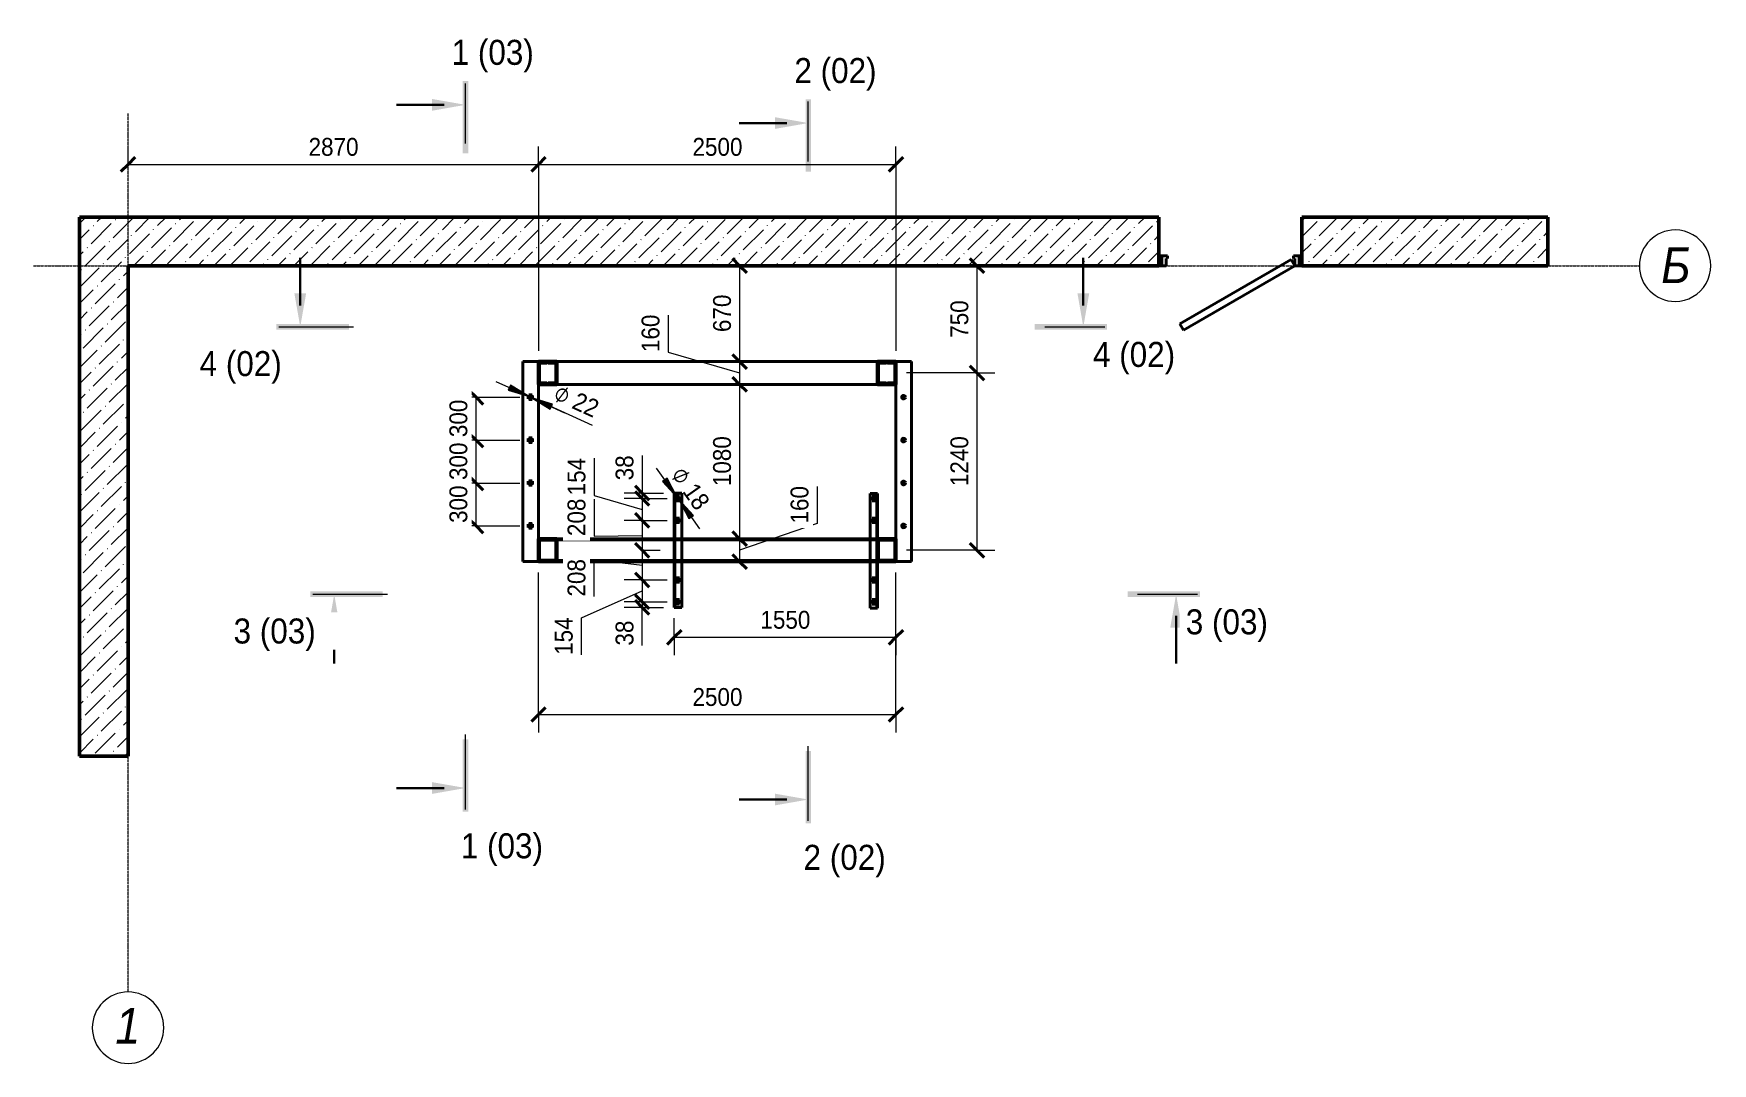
# Model space of a CAD drawing. Header units: millimetres. Extents: x 2670 to 14412, y -13325 to -6121.
import ezdxf

# ---------------------------------------------------------------- set-up
doc = ezdxf.new("R2010")
doc.units = ezdxf.units.MM
doc.linetypes.add('ADSK_Линия сетки', pattern=[25, 20, -2.5, 0, -2.5])
for name, color, linetype, lineweight in [('A-ANNO-DIMS', 7, 'Continuous', 9), ('A-ANNO-DIMS-50', 7, 'Continuous', 9), ('A-DOOR', 7, 'Continuous', 18), ('A-DOOR-FRAM', 7, 'Continuous', 40), ('A-WALL', 7, 'Continuous', 18), ('A-WALL-PATT', 7, 'Continuous', 50), ('G-ANNO-SYMB', 7, 'Continuous', 9), ('S-BEAM', 7, 'Continuous', 40), ('S-COLS', 7, 'Continuous', 18), ('S-GRID', 7, 'Continuous', 9), ('S-GRID-IDEN', 7, 'Continuous', 20)]:
    doc.layers.add(name, color=color, linetype=linetype, lineweight=lineweight)
doc.layers.add('A-DETL', color=7, linetype='Continuous', lineweight=5, true_color=0x00a600)
doc.styles.add('Arial_I', font='arial.ttf', dxfattribs={"width": 0.9, "height": 250})
doc.styles.add('Arial_I_1', font='arial.ttf', dxfattribs={"width": 0.9, "height": 175})
doc.styles.add('Arial_I_2', font='arial.ttf', dxfattribs={"width": 0.9, "height": 125})
doc.styles.add('Arial_I_3', font='arial.ttf', dxfattribs={"width": 0.9, "height": 125})
doc.dimstyles.new('2_5mm_GOST_Type_AU_BF0_9_K_ADSK_Диагональ_2_мм_1', dxfattribs={"dimscale": 304.8, "dimtxt": 127.532425, "dimasz": 0.328084, "dimexe": 0.410105, "dimexo": 0.246063, "dimgap": 0.082021, "dimtad": 1, "dimdec": 0, "dimzin": 0, "dimdsep": 46, "dimtxsty": 'Arial_I_2', "dimblk1": 'OBLIQUE', "dimblk2": 'OBLIQUE', "dimsah": 1, "dimcen": 0.09, "dimazin": 2, "dimtfac": 1, "dimtdec": 4, "dimtix": 1, "dimtmove": 0, "dimatfit": 3, "dimfxl": 1, "dimtvp": 1, "dimtfill": 1, "dimtolj": 1, "dimtzin": 0, "dimlwd": 20, "dimlwe": 20, "dimarcsym": 2})
doc.dimstyles.new('2_5mm_GOST_Type_AU_BF0_9_K_ADSK_Диагональ_2_мм_1_1', dxfattribs={"dimscale": 304.8, "dimtxt": 127.532425, "dimasz": 0.328084, "dimexe": 0.410105, "dimexo": 0.246063, "dimgap": 0.082021, "dimtad": 1, "dimdec": 0, "dimzin": 0, "dimdsep": 46, "dimtxsty": 'Arial_I_2', "dimblk1": 'OBLIQUE', "dimblk2": 'OBLIQUE', "dimsah": 1, "dimcen": 0.09, "dimazin": 2, "dimtfac": 1, "dimtdec": 4, "dimtix": 1, "dimtmove": 1, "dimatfit": 3, "dimfxl": 1, "dimtvp": 1, "dimtfill": 1, "dimtolj": 1, "dimtzin": 0, "dimlwd": 20, "dimlwe": 20, "dimarcsym": 2})
doc.dimstyles.new('UnknownDimStyleName', dxfattribs={"dimscale": 304.8, "dimtxt": 127.532425, "dimasz": 0.492126, "dimexe": 0.393701, "dimexo": 0, "dimgap": 0.049213, "dimtad": 1, "dimjust": 3, "dimdec": 0, "dimzin": 0, "dimdsep": 46, "dimtxsty": 'Arial_I_3', "dimsah": 1, "dimcen": 0.09, "dimazin": 2, "dimtfac": 1, "dimtdec": 4, "dimtix": 1, "dimtmove": 0, "dimatfit": 2, "dimfxl": 1, "dimtvp": 1, "dimtolj": 1, "dimtzin": 0, "dimlwd": 20, "dimlwe": 20, "dimarcsym": 2})
doc.dimstyles.new('UnknownDimStyleName_1', dxfattribs={"dimscale": 304.8, "dimtxt": 127.532425, "dimasz": 0.492126, "dimexe": 0.393701, "dimexo": 0, "dimgap": 0.049213, "dimtad": 1, "dimjust": 3, "dimdec": 0, "dimzin": 0, "dimdsep": 46, "dimtxsty": 'Arial_I_3', "dimsah": 1, "dimcen": 0.09, "dimazin": 2, "dimtfac": 1, "dimtdec": 4, "dimtix": 1, "dimtmove": 0, "dimatfit": 2, "dimfxl": 1, "dimtvp": 1, "dimtolj": 1, "dimtzin": 0, "dimlwd": 20, "dimlwe": 20, "dimarcsym": 2})
pattern_1 = [(45, (0, 0), (42.09477, 154.34798), [198.437, -39.687, 1.676, -38.011])]

msp = doc.modelspace()

# ---------------------------------------------------------------- texts
at = {"layer": 'G-ANNO-SYMB', "char_height": 175, "width": 710.696, "attachment_point": 1, "style": 'Arial_I_1', "bg_fill": 3, "box_fill_scale": 1.25, "bg_fill_color": 256, "bg_fill_true_color": 13158600, "bg_fill_transparency": 0}
for s, insert in [('1 (03)', (5593.5, -6164.9)), ('2 (02)', (7990.8, -6292.3)), ('4 (02)', (3830.7, -8342.1)), ('1 (03)', (5657.8, -11714.9)), ('2 (02)', (8055, -11795.5))]:
    msp.add_mtext(s, dxfattribs=dict(at, insert=insert))
at = {"layer": 'S-GRID-IDEN', "lineweight": 9, "char_height": 250, "attachment_point": 1, "style": 'Arial_I'}
for s, insert, width in [('\\fArial|b0|i1|c204|p34|;\\W.9;Б', (14053.4, -7616.7), 252.532), ('\\fArial|b0|i1|c204|p34|;\\W.9;1', (3240.8, -12936.5), 216.456)]:
    msp.add_mtext(s, dxfattribs=dict(at, insert=insert, width=width))

# ---------------------------------------------------------------- blocks, each defined once
blk = doc.blocks.new('ADSK_КаркасНесущий_Уголок_ГОСТ 8509-93 - L 110x8-20697627-Конструкции металлические _ План')
at = {"layer": 'S-BEAM'}
for p, q in [((-700, 30), (-700, -80)), ((-700, 26), (-700, 30)), ((700, 30), (-700, 30)), ((-700, 30), (700, 30)), ((-700, 26), (-700, 22)), ((-700, 10), (-700, 22)), ((-700, -76), (-700, 10)), ((700, 30), (700, 26)), ((700, -80), (700, 30)), ((700, 22), (700, 26)), ((700, 22), (700, 10)), ((700, 10), (700, -76)), ((-700, -76), (-700, -80)), ((-700, -80), (700, -80)), ((700, -80), (700, -76))]:
    blk.add_line(p, q, dxfattribs=at)
blk = doc.blocks.new('ADSK_КаркасНесущий_Швеллер_ПолкаПараллельная_ГОСТ 8240-97 - 16П-20700698-Конструкции металлические _ План')
at = {"layer": 'S-BEAM'}
for p, q in [((6329, -8575), (6329, -8415)), ((6329, -8415), (6329, -8418)), ((6329, -8415), (8573, -8415)), ((6329, -8415), (8573, -8415)), ((6329, -8418), (6329, -8423)), ((6329, -8432), (6329, -8423)), ((6329, -8432), (6329, -8558)), ((8573, -8418), (8573, -8415)), ((8573, -8415), (8573, -8575)), ((8573, -8423), (8573, -8418)), ((8573, -8423), (8573, -8432)), ((8573, -8558), (8573, -8432)), ((6329, -8566), (6329, -8558)), ((6329, -8566), (6329, -8571)), ((6329, -8571), (6329, -8575)), ((8573, -8558), (8573, -8566)), ((8573, -8571), (8573, -8566)), ((8573, -8575), (8573, -8571)), ((8573, -8575), (6329, -8575)), ((6329, -8575), (8573, -8575))]:
    blk.add_line(p, q, dxfattribs=at)
blk = doc.blocks.new('ADSK_КолоннаНесущая_Швеллер_ПолкаПараллельная_ГОСТ 8240-97 - 16П-20688123-Конструкции металлические _ План')
at = {"layer": 'S-COLS'}
for p, q in [((-19.7, -80), (-19.7, 80)), ((-19.7, 80), (44.3, 80)), ((-14.7, 63.1), (-14.7, -63.1)), ((39.3, 71.6), (-6.2, 71.6)), ((44.3, 80), (44.3, 76.6)), ((44.3, -80), (-19.7, -80)), ((-6.2, -71.6), (39.3, -71.6)), ((44.3, -76.6), (44.3, -80))]:
    blk.add_line(p, q, dxfattribs=at)
at = {"layer": 'S-COLS', "lineweight": 50}
for p, q in [((44.3, 80), (-19.7, 80)), ((-19.7, 80), (-19.7, -80)), ((-14.7, -63.1), (-14.7, 63.1)), ((-6.2, 71.6), (39.3, 71.6)), ((44.3, 76.6), (44.3, 80)), ((-19.7, -80), (44.3, -80)), ((39.3, -71.6), (-6.2, -71.6)), ((44.3, -80), (44.3, -76.6))]:
    blk.add_line(p, q, dxfattribs=at)
at = {"layer": 'S-COLS'}
for centre, radius, start, end in [((-6.2, 63.1), 8.5, 90, 180), ((39.3, 76.6), 5, 270, 360), ((-6.2, -63.1), 8.5, 180, 270), ((39.3, -76.6), 5, 0, 90)]:
    blk.add_arc(centre, radius, start, end, dxfattribs=at)
at = {"layer": 'S-COLS', "lineweight": 50}
for centre, radius, start, end in [((-6.2, 63.1), 8.5, 90, 180), ((39.3, 76.6), 5, 270, 360), ((-6.2, -63.1), 8.5, 180, 270), ((39.3, -76.6), 5, 360, 90)]:
    blk.add_arc(centre, radius, start, end, dxfattribs=at)
blk = doc.blocks.new('ADSK_КаркасНесущий_Уголок_ГОСТ 8509-93 - L 110x8-20697587-Конструкции металлические _ План')
at = {"layer": 'S-BEAM'}
for p, q in [((-700, 30), (-700, -80)), ((-700, 26), (-700, 30)), ((700, 30), (-700, 30)), ((-700, 30), (700, 30)), ((-700, 26), (-700, 22)), ((-700, 10), (-700, 22)), ((-700, -76), (-700, 10)), ((700, 30), (700, 26)), ((700, -80), (700, 30)), ((700, 22), (700, 26)), ((700, 22), (700, 10)), ((700, 10), (700, -76)), ((-700, -76), (-700, -80)), ((-700, -80), (700, -80)), ((700, -80), (700, -76))]:
    blk.add_line(p, q, dxfattribs=at)
blk = doc.blocks.new('ADSK_КаркасНесущий_Швеллер_ПолкаПараллельная_ГОСТ 8240-97 - 12П-20699504-Конструкции металлические _ План')
at = {"layer": 'S-BEAM'}
for p, q in [((-400, 16.6), (-400, -35.4)), ((-400, -35.4), (-400, 16.6)), ((400, 16.6), (-400, 16.6)), ((-400, 16.6), (400, 16.6)), ((-400, 11.8), (400, 11.8)), ((-400, 4.3), (-400, 11.8)), ((-400, 4.3), (-400, 11.8)), ((-400, -30.9), (-400, 4.3)), ((-400, 4.3), (-400, -30.9)), ((400, 16.6), (400, -35.4)), ((400, -35.4), (400, 16.6)), ((400, 11.8), (400, 4.3)), ((400, 11.8), (400, 4.3)), ((400, -30.9), (400, 4.3)), ((400, 4.3), (400, -30.9)), ((-400, -30.9), (-400, -35.4)), ((-400, -30.9), (-400, -35.4)), ((400, -35.4), (-400, -35.4)), ((-400, -35.4), (400, -35.4)), ((-400, -35.4), (400, -35.4)), ((400, -35.4), (400, -30.9)), ((400, -35.4), (400, -30.9))]:
    blk.add_line(p, q, dxfattribs=at)
blk = doc.blocks.new('ADSK_КаркасНесущий_Швеллер_ПолкаПараллельная_ГОСТ 8240-97 - 12П-20700868-Конструкции металлические _ План')
at = {"layer": 'S-BEAM'}
for p, q in [((-538, 17), (-538, -35)), ((-538, -35), (-538, 17)), ((-54, 17), (-538, 17)), ((-538, 17), (-54, 17)), ((-538, 12), (-54, 12)), ((-538, 4), (-538, 12)), ((-538, 4), (-538, 12)), ((-538, -31), (-538, 4)), ((-538, 4), (-538, -31)), ((-54, 17), (-54, -35)), ((-54, -35), (-54, 17)), ((-54, 12), (-54, 4)), ((-54, 12), (-54, 4)), ((-54, -31), (-54, 4)), ((-54, 4), (-54, -31)), ((-538, -31), (-538, -35)), ((-538, -31), (-538, -35)), ((-54, -35), (-538, -35)), ((-538, -35), (-54, -35)), ((-538, -35), (-54, -35)), ((-54, -35), (-54, -31)), ((-54, -35), (-54, -31))]:
    blk.add_line(p, q, dxfattribs=at)
blk = doc.blocks.new('ADSK_КаркасНесущий_Швеллер_ПолкаПараллельная_ГОСТ 8240-97 - 16П-20700469-Конструкции металлические _ План')
at = {"layer": 'S-BEAM'}
for p, q in [((6329, -9655), (6329, -9658)), ((6329, -9815), (6329, -9655)), ((6329, -9655), (8573, -9655)), ((8573, -9655), (6329, -9655)), ((6329, -9658), (6329, -9663)), ((6329, -9672), (6329, -9663)), ((6329, -9672), (6329, -9798)), ((8573, -9655), (8573, -9815)), ((8573, -9658), (8573, -9655)), ((8573, -9663), (8573, -9658)), ((8573, -9663), (8573, -9672)), ((8573, -9798), (8573, -9672)), ((6329, -9806), (6329, -9798)), ((6329, -9806), (6329, -9811)), ((6329, -9811), (6329, -9815)), ((8573, -9815), (6329, -9815)), ((8573, -9815), (6329, -9815)), ((8573, -9798), (8573, -9806)), ((8573, -9811), (8573, -9806)), ((8573, -9815), (8573, -9811))]:
    blk.add_line(p, q, dxfattribs=at)
blk = doc.blocks.new('ADSK_КаркасНесущий_Швеллер_ПолкаПараллельная_ГОСТ 8240-97 - 12П-V1-Конструкции металлические _ План')
at = {"layer": 'S-BEAM'}
for p, q in [((-400, 16.6), (-400, -35.4)), ((-400, -35.4), (-400, 16.6)), ((400, 16.6), (-400, 16.6)), ((-400, 16.6), (400, 16.6)), ((400, 11.8), (-400, 11.8)), ((-400, 4.3), (-400, 11.8)), ((-400, 4.3), (-400, 11.8)), ((-400, -30.9), (-400, 4.3)), ((-400, 4.3), (-400, -30.9)), ((400, 16.6), (400, -35.4)), ((400, -35.4), (400, 16.6)), ((400, 11.8), (400, 4.3)), ((400, 11.8), (400, 4.3)), ((400, -30.9), (400, 4.3)), ((400, 4.3), (400, -30.9)), ((-400, -30.9), (-400, -35.4)), ((-400, -30.9), (-400, -35.4)), ((-400, -35.4), (400, -35.4)), ((-400, -35.4), (400, -35.4)), ((-400, -35.4), (400, -35.4)), ((400, -35.4), (400, -30.9)), ((400, -35.4), (400, -30.9))]:
    blk.add_line(p, q, dxfattribs=at)
blk = doc.blocks.new('AC_Дверь_Однопольная_Алюминиевая - AC_Дверь_Однопольная_Алюминиевая-20696206-Конструкции металлические _ План')
at = {"layer": 'A-DOOR', "lineweight": 40}
for p, q in [((-450, 170), (329, 620)), ((329, 620), (354, 577)), ((354, 577), (-425, 127)), ((-500, 170), (-480, 170)), ((-500, 100), (-500, 170)), ((-480, 170), (-480, 100)), ((-425, 127), (-450, 170)), ((480, 170), (500, 170)), ((480, 100), (480, 170)), ((500, 170), (500, 100)), ((-480, 100), (-500, 100)), ((500, 100), (480, 100))]:
    blk.add_line(p, q, dxfattribs=at)
at = {"layer": 'A-DOOR-FRAM'}
for p, q in [((-480, 170), (-450, 170)), ((-480, 100), (-480, 170)), ((-450, 170), (-450, 120)), ((-450, 120), (-440, 120)), ((-440, 120), (-440, 100)), ((440, 120), (450, 120)), ((440, 100), (440, 120)), ((450, 170), (480, 170)), ((450, 120), (450, 170)), ((480, 170), (480, 100)), ((-440, 100), (-480, 100)), ((480, 100), (440, 100))]:
    blk.add_line(p, q, dxfattribs=at)
blk = doc.blocks.new('ADSK_КаркасНесущий_Швеллер_ПолкаПараллельная_ГОСТ 8240-97 - 16П-V2-Конструкции металлические _ План')
at = {"layer": 'S-BEAM'}
for p, q in [((6329, -9658), (6329, -9655)), ((6329, -9655), (6329, -9815)), ((8573, -9655), (6329, -9655)), ((8573, -9655), (6329, -9655)), ((6329, -9658), (6329, -9663)), ((8573, -9663), (6329, -9663)), ((6329, -9663), (8573, -9663)), ((6329, -9672), (6329, -9663)), ((6329, -9798), (6329, -9672)), ((8573, -9815), (8573, -9655)), ((8573, -9655), (8573, -9658)), ((8573, -9663), (8573, -9658)), ((8573, -9663), (8573, -9672)), ((8573, -9672), (8573, -9798)), ((6329, -9806), (6329, -9798)), ((8573, -9806), (6329, -9806)), ((6329, -9806), (8573, -9806)), ((6329, -9806), (6329, -9811)), ((6329, -9815), (6329, -9811)), ((6329, -9815), (8573, -9815)), ((8573, -9815), (6329, -9815)), ((8573, -9798), (8573, -9806)), ((8573, -9811), (8573, -9806)), ((8573, -9811), (8573, -9815))]:
    blk.add_line(p, q, dxfattribs=at)
blk = doc.blocks.new('Ось сетки - Круг_Ø10 мм-950898-Конструкции металлические _ План')
at = {"layer": 'S-GRID-IDEN'}
for start, end in [(360, 180), (180, 360)]:
    blk.add_arc((0, 0), 5, start, end, dxfattribs=at)
blk = doc.blocks.new('Разрез - Номер вида и Номер листа сзади_3_5 мм-14069-Конструкции металлические _ План')
at = {"layer": 'G-ANNO-SYMB'}
for points in [[(9.8, 0.4), (9.8, -0.39), (-0.33, -0.39), (-0.33, 0.4)], [(2.18, -4.67), (3, 0), (3.82, -4.67)]]:
    blk.add_hatch(color=256, dxfattribs=at).paths.add_polyline_path(points)
at = {"layer": 'G-ANNO-SYMB', "lineweight": 30}
blk.add_line((3, -3), (3, -9.66), dxfattribs=at)
blk = doc.blocks.new('Разрез - Номер вида и Номер листа спереди_3_5 мм-14071-Конструкции металлические _ План')
at = {"layer": 'G-ANNO-SYMB'}
for points in [[(9.8, 0.4), (9.8, -0.39), (-0.33, -0.39), (-0.33, 0.4)], [(2.18, -4.67), (3, 0), (3.82, -4.67)]]:
    blk.add_hatch(color=256, dxfattribs=at).paths.add_polyline_path(points)
at = {"layer": 'G-ANNO-SYMB', "lineweight": 30}
blk.add_line((3, -3), (3, -9.66), dxfattribs=at)
blk = doc.blocks.new('DIMBLOCK1-Конструкции металлические _ План')
at = {"layer": 'A-ANNO-DIMS-50', "color": 150, "lineweight": 20, "true_color": 0x0080ff}
for p, q in [((3331, -7036), (3331, -6911)), ((6201, -7036), (6201, -6911)), ((3331, -7036), (6201, -7036)), ((3331, -7036), (3331, -7040)), ((6201, -7036), (6201, -8340))]:
    blk.add_line(p, q, dxfattribs=at)
at = {"layer": 'A-ANNO-DIMS-50', "color": 150, "lineweight": 40, "true_color": 0x0080ff}
for p, q in [((3331, -7036), (3281, -7086)), ((3331, -7036), (3381, -6986)), ((6201, -7036), (6151, -7086)), ((6201, -7036), (6251, -6986))]:
    blk.add_line(p, q, dxfattribs=at)
at = {"layer": 'A-ANNO-DIMS-50', "color": 0, "lineweight": 20, "insert": (4593, -6851), "char_height": 125, "width": 414.38, "attachment_point": 1, "line_spacing_factor": 0.941778, "style": 'Arial_I_2', "bg_fill": 3, "box_fill_scale": 1.25, "bg_fill_color": 256, "bg_fill_true_color": 13158600, "bg_fill_transparency": 0}
blk.add_mtext('2870', dxfattribs=at)
blk = doc.blocks.new('_Oblique')
at = {"color": 0, "linetype": 'ByBlock', "lineweight": -2}
blk.add_line((-0.5, -0.5), (0.5, 0.5), dxfattribs=at)
blk = doc.blocks.new('DIMBLOCK2-Конструкции металлические _ План')
at = {"layer": 'A-ANNO-DIMS-50', "color": 150, "lineweight": 20, "true_color": 0x0080ff}
for p, q in [((6201, -7036), (6201, -6911)), ((8701, -7036), (8701, -6911)), ((6201, -7036), (8701, -7036)), ((6201, -7036), (6201, -8340)), ((8701, -7036), (8701, -8340))]:
    blk.add_line(p, q, dxfattribs=at)
at = {"layer": 'A-ANNO-DIMS-50', "color": 150, "lineweight": 40, "true_color": 0x0080ff}
for p, q in [((6201, -7036), (6151, -7086)), ((6201, -7036), (6251, -6986)), ((8701, -7036), (8651, -7086)), ((8701, -7036), (8751, -6986))]:
    blk.add_line(p, q, dxfattribs=at)
at = {"layer": 'A-ANNO-DIMS-50', "color": 0, "lineweight": 20, "insert": (7278, -6851), "char_height": 125, "width": 414.38, "attachment_point": 1, "line_spacing_factor": 0.941778, "style": 'Arial_I_2', "bg_fill": 3, "box_fill_scale": 1.25, "bg_fill_color": 256, "bg_fill_true_color": 13158600, "bg_fill_transparency": 0}
blk.add_mtext('2500', dxfattribs=at)
blk = doc.blocks.new('DIMBLOCK3-Конструкции металлические _ План')
at = {"layer": 'A-ANNO-DIMS-50', "color": 150, "lineweight": 40, "true_color": 0x0080ff}
for p, q in [((7608, -7745), (7558, -7695)), ((7608, -7745), (7658, -7795)), ((7608, -8415), (7558, -8365)), ((7608, -8415), (7658, -8465))]:
    blk.add_line(p, q, dxfattribs=at)
at = {"layer": 'A-ANNO-DIMS-50', "color": 150, "lineweight": 20, "true_color": 0x0080ff}
for p, q in [((7608, -7745), (7603, -7745)), ((7608, -7745), (7608, -8415)), ((7608, -7745), (7733, -7745)), ((7608, -8415), (7603, -8415)), ((7608, -8415), (7733, -8415))]:
    blk.add_line(p, q, dxfattribs=at)
at = {"layer": 'A-ANNO-DIMS-50', "color": 0, "lineweight": 20, "insert": (7422, -8209), "char_height": 125, "width": 310.79, "attachment_point": 1, "rotation": 90, "line_spacing_factor": 0.941778, "style": 'Arial_I_2', "bg_fill": 3, "box_fill_scale": 1.25, "bg_fill_color": 256, "bg_fill_true_color": 13158600, "bg_fill_transparency": 0}
blk.add_mtext('670', dxfattribs=at)
blk = doc.blocks.new('DIMBLOCK4-Конструкции металлические _ План')
at = {"layer": 'A-ANNO-DIMS-50', "color": 150, "lineweight": 20, "true_color": 0x0080ff}
for p, q in [((7107, -8090), (7107, -8349)), ((7107, -8349), (7608, -8495)), ((7608, -8415), (7603, -8415)), ((7608, -8415), (7608, -8575)), ((7608, -8415), (7733, -8415)), ((7608, -8575), (7603, -8575)), ((7608, -8575), (7733, -8575))]:
    blk.add_line(p, q, dxfattribs=at)
at = {"layer": 'A-ANNO-DIMS-50', "color": 150, "lineweight": 40, "true_color": 0x0080ff}
for p, q in [((7608, -8415), (7558, -8365)), ((7608, -8415), (7658, -8465)), ((7608, -8575), (7558, -8525)), ((7608, -8575), (7658, -8625))]:
    blk.add_line(p, q, dxfattribs=at)
at = {"layer": 'A-ANNO-DIMS-50', "color": 0, "lineweight": 20, "insert": (6922, -8349), "char_height": 125, "width": 310.79, "attachment_point": 1, "rotation": 90, "line_spacing_factor": 0.941778, "style": 'Arial_I_2', "bg_fill": 3, "box_fill_scale": 1.25, "bg_fill_color": 256, "bg_fill_true_color": 13158600, "bg_fill_transparency": 0}
blk.add_mtext('160', dxfattribs=at)
blk = doc.blocks.new('DIMBLOCK5-Конструкции металлические _ План')
at = {"layer": 'A-ANNO-DIMS-50', "color": 150, "lineweight": 40, "true_color": 0x0080ff}
for p, q in [((7608, -8575), (7558, -8525)), ((7608, -8575), (7658, -8625)), ((7608, -9655), (7558, -9605)), ((7608, -9655), (7658, -9705))]:
    blk.add_line(p, q, dxfattribs=at)
at = {"layer": 'A-ANNO-DIMS-50', "color": 150, "lineweight": 20, "true_color": 0x0080ff}
for p, q in [((7608, -8575), (7603, -8575)), ((7608, -8575), (7608, -9655)), ((7608, -8575), (7733, -8575)), ((7608, -9655), (7603, -9655)), ((7608, -9655), (7733, -9655))]:
    blk.add_line(p, q, dxfattribs=at)
at = {"layer": 'A-ANNO-DIMS-50', "color": 0, "lineweight": 20, "insert": (7422, -9287), "char_height": 125, "width": 414.38, "attachment_point": 1, "rotation": 90, "line_spacing_factor": 0.941778, "style": 'Arial_I_2', "bg_fill": 3, "box_fill_scale": 1.25, "bg_fill_color": 256, "bg_fill_true_color": 13158600, "bg_fill_transparency": 0}
blk.add_mtext('1080', dxfattribs=at)
blk = doc.blocks.new('DIMBLOCK6-Конструкции металлические _ План')
at = {"layer": 'A-ANNO-DIMS-50', "color": 150, "lineweight": 20, "true_color": 0x0080ff}
for p, q in [((8149, -9289), (8149, -9548)), ((8149, -9548), (7608, -9735)), ((7608, -9655), (7603, -9655)), ((7608, -9655), (7608, -9815)), ((7608, -9655), (7733, -9655)), ((7608, -9815), (7603, -9815)), ((7608, -9815), (7733, -9815))]:
    blk.add_line(p, q, dxfattribs=at)
at = {"layer": 'A-ANNO-DIMS-50', "color": 150, "lineweight": 40, "true_color": 0x0080ff}
for p, q in [((7608, -9655), (7558, -9605)), ((7608, -9655), (7658, -9705)), ((7608, -9815), (7558, -9765)), ((7608, -9815), (7658, -9865))]:
    blk.add_line(p, q, dxfattribs=at)
at = {"layer": 'A-ANNO-DIMS-50', "color": 0, "lineweight": 20, "insert": (7964, -9548), "char_height": 125, "width": 310.79, "attachment_point": 1, "rotation": 90, "line_spacing_factor": 0.941778, "style": 'Arial_I_2', "bg_fill": 3, "box_fill_scale": 1.25, "bg_fill_color": 256, "bg_fill_true_color": 13158600, "bg_fill_transparency": 0}
blk.add_mtext('160', dxfattribs=at)
blk = doc.blocks.new('DIMBLOCK7-Конструкции металлические _ План')
at = {"layer": 'A-ANNO-DIMS-50', "color": 150, "lineweight": 40, "true_color": 0x0080ff}
for p, q in [((9267, -7745), (9217, -7695)), ((9267, -7745), (9317, -7795)), ((9267, -8495), (9217, -8445)), ((9267, -8495), (9317, -8545))]:
    blk.add_line(p, q, dxfattribs=at)
at = {"layer": 'A-ANNO-DIMS-50', "color": 150, "lineweight": 20, "true_color": 0x0080ff}
for p, q in [((9267, -7745), (9263, -7745)), ((9267, -7745), (9267, -8495)), ((9267, -7745), (9392, -7745)), ((9267, -8495), (8776, -8495)), ((9267, -8495), (9392, -8495))]:
    blk.add_line(p, q, dxfattribs=at)
at = {"layer": 'A-ANNO-DIMS-50', "color": 0, "lineweight": 20, "insert": (9082, -8249), "char_height": 125, "width": 310.79, "attachment_point": 1, "rotation": 90, "line_spacing_factor": 0.941778, "style": 'Arial_I_2', "bg_fill": 3, "box_fill_scale": 1.25, "bg_fill_color": 256, "bg_fill_true_color": 13158600, "bg_fill_transparency": 0}
blk.add_mtext('750', dxfattribs=at)
blk = doc.blocks.new('DIMBLOCK8-Конструкции металлические _ План')
at = {"layer": 'A-ANNO-DIMS-50', "color": 150, "lineweight": 40, "true_color": 0x0080ff}
for p, q in [((9267, -8495), (9217, -8445)), ((9267, -8495), (9317, -8545)), ((9267, -9735), (9217, -9685)), ((9267, -9735), (9317, -9785))]:
    blk.add_line(p, q, dxfattribs=at)
at = {"layer": 'A-ANNO-DIMS-50', "color": 150, "lineweight": 20, "true_color": 0x0080ff}
for p, q in [((9267, -8495), (8776, -8495)), ((9267, -8495), (9267, -9735)), ((9267, -8495), (9392, -8495)), ((9267, -9735), (8776, -9735)), ((9267, -9735), (9392, -9735))]:
    blk.add_line(p, q, dxfattribs=at)
at = {"layer": 'A-ANNO-DIMS-50', "color": 0, "lineweight": 20, "insert": (9082, -9287), "char_height": 125, "width": 414.38, "attachment_point": 1, "rotation": 90, "line_spacing_factor": 0.941778, "style": 'Arial_I_2', "bg_fill": 3, "box_fill_scale": 1.25, "bg_fill_color": 256, "bg_fill_true_color": 13158600, "bg_fill_transparency": 0}
blk.add_mtext('1240', dxfattribs=at)
blk = doc.blocks.new('DIMBLOCK9-Конструкции металлические _ План')
at = {"layer": 'A-ANNO-DIMS-50', "color": 150, "lineweight": 20, "true_color": 0x0080ff}
for p, q in [((6926, -9073), (6926, -9246)), ((6926, -9246), (6926, -9354)), ((6926, -9335), (6801, -9335)), ((6926, -9373), (6801, -9373)), ((6926, -9335), (6926, -9373)), ((6926, -9335), (7076, -9335)), ((6926, -9373), (7102, -9373))]:
    blk.add_line(p, q, dxfattribs=at)
at = {"layer": 'A-ANNO-DIMS-50', "color": 150, "lineweight": 40, "true_color": 0x0080ff}
for p, q in [((6926, -9335), (6876, -9285)), ((6926, -9373), (6876, -9323)), ((6926, -9335), (6976, -9385)), ((6926, -9373), (6976, -9423))]:
    blk.add_line(p, q, dxfattribs=at)
at = {"layer": 'A-ANNO-DIMS-50', "color": 0, "lineweight": 20, "insert": (6740, -9246), "char_height": 125, "width": 207.19, "attachment_point": 1, "rotation": 90, "line_spacing_factor": 0.941778, "style": 'Arial_I_2', "bg_fill": 3, "box_fill_scale": 1.25, "bg_fill_color": 256, "bg_fill_true_color": 13158600, "bg_fill_transparency": 0}
blk.add_mtext('38', dxfattribs=at)
blk = doc.blocks.new('DIMBLOCK10-Конструкции металлические _ План')
at = {"layer": 'A-ANNO-DIMS-50', "color": 150, "lineweight": 20, "true_color": 0x0080ff}
for p, q in [((6590, -9092), (6590, -9351)), ((6590, -9351), (6926, -9450)), ((6926, -9373), (6801, -9373)), ((6926, -9373), (6926, -9526)), ((6926, -9373), (7102, -9373)), ((6926, -9526), (6801, -9526)), ((6926, -9526), (7102, -9526))]:
    blk.add_line(p, q, dxfattribs=at)
at = {"layer": 'A-ANNO-DIMS-50', "color": 150, "lineweight": 40, "true_color": 0x0080ff}
for p, q in [((6926, -9373), (6876, -9323)), ((6926, -9373), (6976, -9423)), ((6926, -9526), (6876, -9476)), ((6926, -9526), (6976, -9576))]:
    blk.add_line(p, q, dxfattribs=at)
at = {"layer": 'A-ANNO-DIMS-50', "color": 0, "lineweight": 20, "insert": (6404, -9351), "char_height": 125, "width": 310.79, "attachment_point": 1, "rotation": 90, "line_spacing_factor": 0.941778, "style": 'Arial_I_2', "bg_fill": 3, "box_fill_scale": 1.25, "bg_fill_color": 256, "bg_fill_true_color": 13158600, "bg_fill_transparency": 0}
blk.add_mtext('154', dxfattribs=at)
blk = doc.blocks.new('DIMBLOCK11-Конструкции металлические _ План')
at = {"layer": 'A-ANNO-DIMS-50', "color": 150, "lineweight": 20, "true_color": 0x0080ff}
for p, q in [((6590, -9377), (6590, -9636)), ((6926, -9526), (6801, -9526)), ((6926, -9526), (6926, -9735)), ((6926, -9526), (7102, -9526)), ((6590, -9636), (6926, -9631)), ((6926, -9735), (6921, -9735)), ((6926, -9735), (7051, -9735))]:
    blk.add_line(p, q, dxfattribs=at)
at = {"layer": 'A-ANNO-DIMS-50', "color": 150, "lineweight": 40, "true_color": 0x0080ff}
for p, q in [((6926, -9526), (6876, -9476)), ((6926, -9526), (6976, -9576)), ((6926, -9735), (6876, -9685)), ((6926, -9735), (6976, -9785))]:
    blk.add_line(p, q, dxfattribs=at)
at = {"layer": 'A-ANNO-DIMS-50', "color": 0, "lineweight": 20, "insert": (6404, -9636), "char_height": 125, "width": 310.79, "attachment_point": 1, "rotation": 90, "line_spacing_factor": 0.941778, "style": 'Arial_I_2', "bg_fill": 3, "box_fill_scale": 1.25, "bg_fill_color": 256, "bg_fill_true_color": 13158600, "bg_fill_transparency": 0}
blk.add_mtext('208', dxfattribs=at)
blk = doc.blocks.new('DIMBLOCK12-Конструкции металлические _ План')
at = {"layer": 'A-ANNO-DIMS-50', "color": 150, "lineweight": 40, "true_color": 0x0080ff}
for p, q in [((6926, -9735), (6876, -9685)), ((6926, -9735), (6976, -9785)), ((6926, -9943), (6876, -9893)), ((6926, -9943), (6976, -9993))]:
    blk.add_line(p, q, dxfattribs=at)
at = {"layer": 'A-ANNO-DIMS-50', "color": 150, "lineweight": 20, "true_color": 0x0080ff}
for p, q in [((6926, -9735), (6921, -9735)), ((6926, -9735), (6926, -9943)), ((6926, -9735), (7051, -9735)), ((6590, -9800), (6926, -9839)), ((6590, -10059), (6590, -9800)), ((6926, -9943), (6801, -9943)), ((6926, -9943), (7102, -9943))]:
    blk.add_line(p, q, dxfattribs=at)
at = {"layer": 'A-ANNO-DIMS-50', "color": 0, "lineweight": 20, "insert": (6404, -10059), "char_height": 125, "width": 310.79, "attachment_point": 1, "rotation": 90, "line_spacing_factor": 0.941778, "style": 'Arial_I_2', "bg_fill": 3, "box_fill_scale": 1.25, "bg_fill_color": 256, "bg_fill_true_color": 13158600, "bg_fill_transparency": 0}
blk.add_mtext('208', dxfattribs=at)
blk = doc.blocks.new('DIMBLOCK13-Конструкции металлические _ План')
at = {"layer": 'A-ANNO-DIMS-50', "color": 150, "lineweight": 20, "true_color": 0x0080ff}
for p, q in [((6926, -9943), (6801, -9943)), ((6926, -9943), (6926, -10096)), ((6926, -9943), (7102, -9943)), ((6501, -10208), (6926, -10020)), ((6926, -10096), (6801, -10096)), ((6926, -10096), (7102, -10096)), ((6501, -10467), (6501, -10208))]:
    blk.add_line(p, q, dxfattribs=at)
at = {"layer": 'A-ANNO-DIMS-50', "color": 150, "lineweight": 40, "true_color": 0x0080ff}
for p, q in [((6926, -9943), (6876, -9893)), ((6926, -9943), (6976, -9993)), ((6926, -10096), (6876, -10046)), ((6926, -10096), (6976, -10146))]:
    blk.add_line(p, q, dxfattribs=at)
at = {"layer": 'A-ANNO-DIMS-50', "color": 0, "lineweight": 20, "insert": (6315, -10467), "char_height": 125, "width": 310.79, "attachment_point": 1, "rotation": 90, "line_spacing_factor": 0.941778, "style": 'Arial_I_2', "bg_fill": 3, "box_fill_scale": 1.25, "bg_fill_color": 256, "bg_fill_true_color": 13158600, "bg_fill_transparency": 0}
blk.add_mtext('154', dxfattribs=at)
blk = doc.blocks.new('DIMBLOCK14-Конструкции металлические _ План')
at = {"layer": 'A-ANNO-DIMS-50', "color": 150, "lineweight": 20, "true_color": 0x0080ff}
for p, q in [((6926, -10096), (6801, -10096)), ((6926, -10096), (6926, -10135)), ((6926, -10096), (7102, -10096)), ((6926, -10135), (6801, -10135)), ((6926, -10229), (6926, -10116)), ((6926, -10135), (7076, -10135)), ((6926, -10402), (6926, -10229))]:
    blk.add_line(p, q, dxfattribs=at)
at = {"layer": 'A-ANNO-DIMS-50', "color": 150, "lineweight": 40, "true_color": 0x0080ff}
for p, q in [((6926, -10096), (6876, -10046)), ((6926, -10135), (6876, -10085)), ((6926, -10096), (6976, -10146)), ((6926, -10135), (6976, -10185))]:
    blk.add_line(p, q, dxfattribs=at)
at = {"layer": 'A-ANNO-DIMS-50', "color": 0, "lineweight": 20, "insert": (6740, -10402), "char_height": 125, "width": 207.19, "attachment_point": 1, "rotation": 90, "line_spacing_factor": 0.941778, "style": 'Arial_I_2', "bg_fill": 3, "box_fill_scale": 1.25, "bg_fill_color": 256, "bg_fill_true_color": 13158600, "bg_fill_transparency": 0}
blk.add_mtext('38', dxfattribs=at)
blk = doc.blocks.new('DIMBLOCK15-Конструкции металлические _ План')
at = {"layer": 'A-ANNO-DIMS-50', "color": 150, "lineweight": 20, "true_color": 0x0080ff}
for p, q in [((6201, -10884), (6201, -9890)), ((8701, -10884), (8701, -9890)), ((6201, -10884), (8701, -10884)), ((6201, -10884), (6201, -11009)), ((8701, -10884), (8701, -11009))]:
    blk.add_line(p, q, dxfattribs=at)
at = {"layer": 'A-ANNO-DIMS-50', "color": 150, "lineweight": 40, "true_color": 0x0080ff}
for p, q in [((6201, -10884), (6151, -10934)), ((6201, -10884), (6251, -10834)), ((8701, -10884), (8651, -10934)), ((8701, -10884), (8751, -10834))]:
    blk.add_line(p, q, dxfattribs=at)
at = {"layer": 'A-ANNO-DIMS-50', "color": 0, "lineweight": 20, "insert": (7278, -10699), "char_height": 125, "width": 414.38, "attachment_point": 1, "line_spacing_factor": 0.941778, "style": 'Arial_I_2', "bg_fill": 3, "box_fill_scale": 1.25, "bg_fill_color": 256, "bg_fill_true_color": 13158600, "bg_fill_transparency": 0}
blk.add_mtext('2500', dxfattribs=at)
blk = doc.blocks.new('DIMBLOCK16-Конструкции металлические _ План')
at = {"layer": 'A-ANNO-DIMS-50', "color": 150, "lineweight": 20, "true_color": 0x0080ff}
for p, q in [((8701, -10344), (8701, -9890)), ((7151, -10344), (7151, -10210)), ((7151, -10344), (8701, -10344)), ((7151, -10344), (7151, -10469)), ((8701, -10344), (8701, -10469))]:
    blk.add_line(p, q, dxfattribs=at)
at = {"layer": 'A-ANNO-DIMS-50', "color": 150, "lineweight": 40, "true_color": 0x0080ff}
for p, q in [((7151, -10344), (7201, -10294)), ((8701, -10344), (8751, -10294)), ((7151, -10344), (7101, -10394)), ((8701, -10344), (8651, -10394))]:
    blk.add_line(p, q, dxfattribs=at)
at = {"layer": 'A-ANNO-DIMS-50', "color": 0, "lineweight": 20, "insert": (7753, -10159), "char_height": 125, "width": 414.38, "attachment_point": 1, "line_spacing_factor": 0.941778, "style": 'Arial_I_2', "bg_fill": 3, "box_fill_scale": 1.25, "bg_fill_color": 256, "bg_fill_true_color": 13158600, "bg_fill_transparency": 0}
blk.add_mtext('1550', dxfattribs=at)
blk = doc.blocks.new('DIMBLOCK17-Конструкции металлические _ План')
at = {"layer": 'A-ANNO-DIMS-50'}
for points in [[(6135, -8660), (6006, -8580), (5990, -8616)], [(6155, -8669), (6283, -8749), (6299, -8713)]]:
    blk.add_hatch(color=256, dxfattribs=at).paths.add_polyline_path(points)
at = {"layer": 'A-ANNO-DIMS-50', "lineweight": 20}
for p, q in [((6145, -8665), (5906, -8557)), ((6277, -8725), (6145, -8665)), ((6145, -8665), (6384, -8773)), ((6579, -8862), (6277, -8725))]:
    blk.add_line(p, q, dxfattribs=at)
at = {"layer": 'A-ANNO-DIMS-50'}
for p, q in [((6006, -8580), (5990, -8616)), ((5990, -8616), (6135, -8660)), ((6135, -8660), (6006, -8580)), ((6155, -8669), (6283, -8749)), ((6299, -8713), (6155, -8669)), ((6283, -8749), (6299, -8713))]:
    blk.add_line(p, q, dxfattribs=at)
at = {"layer": 'A-ANNO-DIMS-50', "lineweight": 20}
for start, end in [(65.673, 245.673), (245.673, 65.673)]:
    blk.add_arc((6145, -8665), 11, start, end, dxfattribs=at)
at = {"layer": 'A-ANNO-DIMS-50', "color": 0, "lineweight": 20, "insert": (6349, -8566), "char_height": 125, "width": 397.9, "attachment_point": 1, "rotation": 335.673, "line_spacing_factor": 0.941778, "style": 'Arial_I_3'}
blk.add_mtext('⌀ 22', dxfattribs=at)
blk = doc.blocks.new('DIMBLOCK18-Конструкции металлические _ План')
at = {"layer": 'A-ANNO-DIMS-50', "color": 150, "lineweight": 20, "true_color": 0x0080ff}
for p, q in [((5764, -9265), (5639, -9265)), ((5764, -9565), (5764, -9265)), ((5764, -9265), (6070, -9265)), ((5764, -9565), (5639, -9565)), ((5764, -9565), (6070, -9565))]:
    blk.add_line(p, q, dxfattribs=at)
at = {"layer": 'A-ANNO-DIMS-50', "color": 150, "lineweight": 40, "true_color": 0x0080ff}
for p, q in [((5764, -9265), (5714, -9215)), ((5764, -9265), (5814, -9315)), ((5764, -9565), (5714, -9515)), ((5764, -9565), (5814, -9615))]:
    blk.add_line(p, q, dxfattribs=at)
at = {"layer": 'A-ANNO-DIMS-50', "color": 0, "lineweight": 20, "insert": (5578, -9544), "char_height": 125, "width": 310.79, "attachment_point": 1, "rotation": 90, "line_spacing_factor": 0.941778, "style": 'Arial_I_2', "bg_fill": 3, "box_fill_scale": 1.25, "bg_fill_color": 256, "bg_fill_true_color": 13158600, "bg_fill_transparency": 0}
blk.add_mtext('300', dxfattribs=at)
blk = doc.blocks.new('DIMBLOCK19-Конструкции металлические _ План')
at = {"layer": 'A-ANNO-DIMS-50', "color": 150, "lineweight": 40, "true_color": 0x0080ff}
for p, q in [((5764, -8965), (5714, -8915)), ((5764, -8965), (5814, -9015)), ((5764, -9265), (5714, -9215)), ((5764, -9265), (5814, -9315))]:
    blk.add_line(p, q, dxfattribs=at)
at = {"layer": 'A-ANNO-DIMS-50', "color": 150, "lineweight": 20, "true_color": 0x0080ff}
for p, q in [((5764, -8965), (5639, -8965)), ((5764, -9265), (5764, -8965)), ((5764, -8965), (6070, -8965)), ((5764, -9265), (5639, -9265)), ((5764, -9265), (6070, -9265))]:
    blk.add_line(p, q, dxfattribs=at)
at = {"layer": 'A-ANNO-DIMS-50', "color": 0, "lineweight": 20, "insert": (5578, -9244), "char_height": 125, "width": 310.79, "attachment_point": 1, "rotation": 90, "line_spacing_factor": 0.941778, "style": 'Arial_I_2', "bg_fill": 3, "box_fill_scale": 1.25, "bg_fill_color": 256, "bg_fill_true_color": 13158600, "bg_fill_transparency": 0}
blk.add_mtext('300', dxfattribs=at)
blk = doc.blocks.new('DIMBLOCK20-Конструкции металлические _ План')
at = {"layer": 'A-ANNO-DIMS-50', "color": 150, "lineweight": 20, "true_color": 0x0080ff}
for p, q in [((5764, -8665), (5639, -8665)), ((5764, -8965), (5764, -8665)), ((5764, -8665), (6070, -8665)), ((5764, -8965), (5639, -8965)), ((5764, -8965), (6070, -8965))]:
    blk.add_line(p, q, dxfattribs=at)
at = {"layer": 'A-ANNO-DIMS-50', "color": 150, "lineweight": 40, "true_color": 0x0080ff}
for p, q in [((5764, -8665), (5714, -8615)), ((5764, -8665), (5814, -8715)), ((5764, -8965), (5714, -8915)), ((5764, -8965), (5814, -9015))]:
    blk.add_line(p, q, dxfattribs=at)
at = {"layer": 'A-ANNO-DIMS-50', "color": 0, "lineweight": 20, "insert": (5578, -8944), "char_height": 125, "width": 310.79, "attachment_point": 1, "rotation": 90, "line_spacing_factor": 0.941778, "style": 'Arial_I_2', "bg_fill": 3, "box_fill_scale": 1.25, "bg_fill_color": 256, "bg_fill_true_color": 13158600, "bg_fill_transparency": 0}
blk.add_mtext('300', dxfattribs=at)
blk = doc.blocks.new('DIMBLOCK21-Конструкции металлические _ План')
at = {"layer": 'A-ANNO-DIMS-50'}
for points in [[(7171, -9365), (7101, -9232), (7069, -9254)], [(7182, -9380), (7252, -9514), (7285, -9491)]]:
    blk.add_hatch(color=256, dxfattribs=at).paths.add_polyline_path(points)
at = {"layer": 'A-ANNO-DIMS-50', "lineweight": 20}
for q in [(7026, -9160), (7327, -9585)]:
    blk.add_line((7177, -9373), q, dxfattribs=at)
at = {"layer": 'A-ANNO-DIMS-50'}
for p, q in [((7101, -9232), (7069, -9254)), ((7069, -9254), (7171, -9365)), ((7171, -9365), (7101, -9232)), ((7182, -9380), (7252, -9514)), ((7285, -9491), (7182, -9380)), ((7252, -9514), (7285, -9491))]:
    blk.add_line(p, q, dxfattribs=at)
at = {"layer": 'A-ANNO-DIMS-50', "lineweight": 20}
for start, end in [(35.2714, 215.2714), (215.2714, 35.2714)]:
    blk.add_arc((7177, -9373), 9, start, end, dxfattribs=at)
at = {"layer": 'A-ANNO-DIMS-50', "color": 0, "lineweight": 20, "insert": (7224, -9136), "char_height": 125, "width": 397.9, "attachment_point": 1, "rotation": 305.2714, "line_spacing_factor": 0.941778, "style": 'Arial_I_3'}
blk.add_mtext('⌀ 18', dxfattribs=at)

# ---------------------------------------------------------------- hatches: boundary and pattern name
at = {"layer": 'A-WALL-PATT', "lineweight": 5}
h = msp.add_hatch(dxfattribs=at)
h.set_pattern_fill('FP_1', color=256, style=0, pattern_type=2)
h.set_pattern_definition(pattern_1)
h.paths.add_polyline_path([(3330.5, -11174.7), (3330.5, -7404.7), (2990.5, -7404.7), (2990.5, -11174.7)])
h = msp.add_hatch(dxfattribs=at)
h.set_pattern_fill('FP_1', color=256, style=0, pattern_type=2)
h.set_pattern_definition(pattern_1)
h.paths.add_polyline_path([(3330.5, -7744.7), (10540.5, -7744.7), (10540.5, -7404.7), (3330.5, -7404.7)])
h.paths.add_polyline_path([(11540.5, -7744.7), (13260.5, -7744.7), (13260.5, -7404.7), (11540.5, -7404.7)])

# ---------------------------------------------------------------- linework, layer by layer
at = {"layer": 'A-DETL', "color": 7, "lineweight": 50}
for p, q in [((6169.5, -8664.7), (6119.5, -8664.7)), ((6144.5, -8639.7), (6144.5, -8689.7)), ((6169.5, -8964.7), (6119.5, -8964.7)), ((6144.5, -8939.7), (6144.5, -8989.7)), ((6169.5, -9264.7), (6119.5, -9264.7)), ((6144.5, -9239.7), (6144.5, -9289.7)), ((7201.6, -9372.7), (7151.6, -9372.7)), ((7176.6, -9347.7), (7176.6, -9397.7)), ((8571.6, -9372.7), (8521.6, -9372.7)), ((8546.6, -9347.7), (8546.6, -9397.7)), ((7176.6, -9501.4), (7176.6, -9551.4)), ((8546.6, -9501.4), (8546.6, -9551.4)), ((6169.5, -9564.7), (6119.5, -9564.7)), ((6144.5, -9539.7), (6144.5, -9589.7)), ((7201.6, -9526.4), (7151.6, -9526.4)), ((8571.6, -9526.4), (8521.6, -9526.4)), ((7201.6, -9942.7), (7151.6, -9942.7)), ((7176.6, -9917.7), (7176.6, -9967.7)), ((8571.6, -9942.7), (8521.6, -9942.7)), ((8546.6, -9917.7), (8546.6, -9967.7)), ((7201.6, -10096.4), (7151.6, -10096.4)), ((7176.6, -10071.4), (7176.6, -10121.4)), ((8571.6, -10096.4), (8521.6, -10096.4)), ((8546.6, -10071.4), (8546.6, -10121.4))]:
    msp.add_line(p, q, dxfattribs=at)
for centre, radius in [((6144.5, -8664.7), 11), ((8754.5, -8664.7), 11), ((6144.5, -8964.7), 11), ((8754.5, -8964.7), 11), ((6144.5, -9264.7), 11), ((8754.5, -9264.7), 11), ((7176.6, -9372.7), 9), ((8546.6, -9372.7), 9), ((6144.5, -9564.7), 11), ((7176.6, -9526.4), 9), ((8546.6, -9526.4), 9), ((8754.5, -9564.7), 11), ((7176.6, -9942.7), 9), ((8546.6, -9942.7), 9), ((7176.6, -10096.4), 9), ((8546.6, -10096.4), 9)]:
    msp.add_circle(centre, radius, dxfattribs=at)
at = {"layer": 'A-WALL', "lineweight": 50}
for p, q in [((2990.5, -7404.7), (2990.5, -11174.7)), ((10540.5, -7404.7), (2990.5, -7404.7)), ((10540.5, -7744.7), (10540.5, -7404.7)), ((13260.5, -7404.7), (11540.5, -7404.7)), ((11540.5, -7404.7), (11540.5, -7744.7)), ((13260.5, -7744.7), (13260.5, -7404.7)), ((3330.5, -11174.7), (3330.5, -7744.7)), ((3330.5, -7744.7), (10540.5, -7744.7)), ((11540.5, -7744.7), (13260.5, -7744.7)), ((2990.5, -11174.7), (3330.5, -11174.7))]:
    msp.add_line(p, q, dxfattribs=at)
at = {"layer": 'G-ANNO-SYMB', "lineweight": 20}
for p, q in [((5690.7, -6889.1), (5690.7, -6469.6)), ((4384.7, -8172.7), (4907.9, -8172.7)), ((9742.1, -8172.7), (10161.6, -8172.7)), ((4622.3, -10043.1), (5145.5, -10043.1)), ((10391, -10043.1), (10810.6, -10043.1)), ((5690.7, -11548.2), (5690.7, -11024.9)), ((8088, -11628.7), (8088, -11105.4))]:
    msp.add_line(p, q, dxfattribs=at)
at = {"layer": 'S-GRID', "color": 1, "linetype": 'ADSK_Линия сетки', "true_color": 0xff0000}
for p, q in [((3330.5, -12824.6), (3330.5, -6680.5)), ((2669.6, -7744.7), (13900.4, -7744.7))]:
    msp.add_line(p, q, dxfattribs=at)

# ---------------------------------------------------------------- block references
at = {"layer": 'A-DOOR', "color": 8, "true_color": 0x7f7f7f, "rotation": 180}
msp.add_blockref('AC_Дверь_Однопольная_Алюминиевая - AC_Дверь_Однопольная_Алюминиевая-20696206-Конструкции металлические _ План', (11040.5, -7574.7), dxfattribs=at)
at = {"layer": 'G-ANNO-SYMB', "lineweight": 50, "xscale": 49.99999999999998, "yscale": 49.99999999999998, "zscale": 49.99999999999998}
for p, rotation in [((5690.7, -6469.6), 269.9999999999997), ((10161.6, -8172.7), 180)]:
    msp.add_blockref('Разрез - Номер вида и Номер листа сзади_3_5 мм-14069-Конструкции металлические _ План', p, dxfattribs=dict(at, rotation=rotation))
at = {"layer": 'G-ANNO-SYMB', "lineweight": 50, "extrusion": (0, 0, -1), "xscale": 49.99999999999998, "yscale": 49.99999999999998, "zscale": 49.99999999999998}
for p, rotation in [((-4384.7, -8172.7), 180), ((-5690.7, -11548.2), 90.0000000000001), ((-8088, -11628.7), 90.0000000000001)]:
    msp.add_blockref('Разрез - Номер вида и Номер листа спереди_3_5 мм-14071-Конструкции металлические _ План', p, dxfattribs=dict(at, rotation=rotation))
at = {"layer": 'G-ANNO-SYMB', "lineweight": 50, "xscale": 49.99999999999998, "yscale": 49.99999999999998, "zscale": 49.99999999999998}
msp.add_blockref('Разрез - Номер вида и Номер листа спереди_3_5 мм-14071-Конструкции металлические _ План', (4622.3, -10043.1), dxfattribs=at)
at = {"layer": 'G-ANNO-SYMB', "lineweight": 50, "extrusion": (0, 0, -1), "xscale": 49.99999999999998, "yscale": 49.99999999999998, "zscale": 49.99999999999998}
msp.add_blockref('Разрез - Номер вида и Номер листа сзади_3_5 мм-14069-Конструкции металлические _ План', (-10810.6, -10043.1), dxfattribs=at)
at = {"layer": 'S-BEAM', "extrusion": (0, 0, -1)}
for name, p, rotation in [('ADSK_КаркасНесущий_Уголок_ГОСТ 8509-93 - L 110x8-20697587-Конструкции металлические _ План', (-6170.5, -9114.8), 90.0000000000005), ('ADSK_КаркасНесущий_Уголок_ГОСТ 8509-93 - L 110x8-20697627-Конструкции металлические _ План', (-8730.5, -9114.7), 270.0000000000001), ('ADSK_КаркасНесущий_Швеллер_ПолкаПараллельная_ГОСТ 8240-97 - 12П-20699504-Конструкции металлические _ План', (-8556, -9739.3), 90.00000000000097), ('ADSK_КаркасНесущий_Швеллер_ПолкаПараллельная_ГОСТ 8240-97 - 12П-20700868-Конструкции металлические _ План', (-8556, -9601.1), 90.00000000000018)]:
    msp.add_blockref(name, p, dxfattribs=dict(at, rotation=rotation))
at = {"layer": 'S-BEAM'}
for name in ['ADSK_КаркасНесущий_Швеллер_ПолкаПараллельная_ГОСТ 8240-97 - 16П-20700698-Конструкции металлические _ План', 'ADSK_КаркасНесущий_Швеллер_ПолкаПараллельная_ГОСТ 8240-97 - 16П-20700469-Конструкции металлические _ План', 'ADSK_КаркасНесущий_Швеллер_ПолкаПараллельная_ГОСТ 8240-97 - 16П-V2-Конструкции металлические _ План']:
    msp.add_blockref(name, (0, 0), dxfattribs=at)
at = {"layer": 'S-BEAM', "rotation": 89.99999999999905}
msp.add_blockref('ADSK_КаркасНесущий_Швеллер_ПолкаПараллельная_ГОСТ 8240-97 - 12П-V1-Конструкции металлические _ План', (7167.1, -9734.7), dxfattribs=at)
at = {"layer": 'S-COLS'}
for p in [(6220.2, -8494.8), (8592.3, -8494.8), (6220.2, -9734.8), (8592.3, -9734.8)]:
    msp.add_blockref('ADSK_КолоннаНесущая_Швеллер_ПолкаПараллельная_ГОСТ 8240-97 - 16П-20688123-Конструкции металлические _ План', p, dxfattribs=at)
at = {"layer": 'S-COLS', "rotation": 180}
for p in [(6308.8, -8494.7), (8680.8, -8494.8), (6308.8, -9734.7), (8680.8, -9734.7)]:
    msp.add_blockref('ADSK_КолоннаНесущая_Швеллер_ПолкаПараллельная_ГОСТ 8240-97 - 16П-20688123-Конструкции металлические _ План', p, dxfattribs=at)
at = {"layer": 'S-GRID-IDEN', "xscale": 49.99999999999998, "yscale": 49.99999999999998, "zscale": 49.99999999999998, "rotation": 269.9999999999995}
msp.add_blockref('Ось сетки - Круг_Ø10 мм-950898-Конструкции металлические _ План', (14150.4, -7744.7), dxfattribs=at)
at = {"layer": 'S-GRID-IDEN', "xscale": 49.99999999999998, "yscale": 49.99999999999998, "zscale": 49.99999999999998}
msp.add_blockref('Ось сетки - Круг_Ø10 мм-950898-Конструкции металлические _ План', (3330.5, -13074.6), dxfattribs=at)

msp.set_redraw_order([(e.dxf.handle, doc.entitydb.next_handle()) for e in msp.query("TEXT MTEXT ATTDEF DIMENSION ARC_DIMENSION")])  # texts and dimensions are drawn at this point

# ---------------------------------------------------------------- next in the draw order: texts
at = {"layer": 'G-ANNO-SYMB', "char_height": 175, "width": 710.696, "attachment_point": 1, "style": 'Arial_I_1', "bg_fill": 3, "box_fill_scale": 1.25, "bg_fill_color": 256, "bg_fill_true_color": 13158600, "bg_fill_transparency": 0}
for s, insert in [('4 (02)', (10079.1, -8277.8)), ('3 (03)', (4068.4, -10212.5)), ('3 (03)', (10728.1, -10148.3))]:
    msp.add_mtext(s, dxfattribs=dict(at, insert=insert))

# ---------------------------------------------------------------- next in the draw order: dimensions: what is measured, and where the dimension line sits
at = {"layer": 'A-ANNO-DIMS', "color": 150, "lineweight": 20, "true_color": 0x0080ff}
dim = msp.add_linear_dim(base=(6200.5, -7035.9), p1=(3330.5, -6965.2), p2=(6200.5, -8414.8), dimstyle='2_5mm_GOST_Type_AU_BF0_9_K_ADSK_Диагональ_2_мм_1', override={"dimpost": '<>', "dimfxl": 3215.350654}, dxfattribs=at)
dim.commit()
dim.dimension.update_dxf_attribs({"geometry": 'DIMBLOCK1-Конструкции металлические _ План', "text_midpoint": (4765.5, -6947)})
dim = msp.add_linear_dim(base=(6925.7, -9372.7), p1=(7150.5, -9334.7), p2=(7176.6, -9372.7), angle=90, dimstyle='2_5mm_GOST_Type_AU_BF0_9_K_ADSK_Диагональ_2_мм_1_1', override={"dimpost": '<>', "dimfxl": 46.166516}, dxfattribs=at)
dim.commit()
dim.dimension.update_dxf_attribs({"geometry": 'DIMBLOCK9-Конструкции металлические _ План', "text_midpoint": (6823.7, -9142.2), "dimtype": 160, "text_rotation": 90})
dim = msp.add_linear_dim(base=(5763.5, -9264.7), p1=(6144.5, -9564.7), p2=(6144.5, -9264.7), angle=90, dimstyle='2_5mm_GOST_Type_AU_BF0_9_K_ADSK_Диагональ_2_мм_1', override={"dimpost": '<>', "dimfxl": 300}, dxfattribs=at)
dim.commit()
dim.dimension.update_dxf_attribs({"geometry": 'DIMBLOCK18-Конструкции металлические _ План', "text_midpoint": (5674.7, -9414.7)})

# ---------------------------------------------------------------- next in the draw order: dimensions: what is measured, and where the dimension line sits
dim = msp.add_linear_dim(base=(8700.5, -7035.9), p1=(6200.5, -8414.8), p2=(8700.5, -8414.8), dimstyle='2_5mm_GOST_Type_AU_BF0_9_K_ADSK_Диагональ_2_мм_1', override={"dimpost": '<>', "dimfxl": 2500}, dxfattribs=at)
dim.commit()
dim.dimension.update_dxf_attribs({"geometry": 'DIMBLOCK2-Конструкции металлические _ План', "text_midpoint": (7450.5, -6947)})
dim = msp.add_linear_dim(base=(6925.7, -9526.4), p1=(7176.6, -9372.7), p2=(7176.6, -9526.4), angle=90, dimstyle='2_5mm_GOST_Type_AU_BF0_9_K_ADSK_Диагональ_2_мм_1_1', override={"dimpost": '<>', "dimfxl": 153.63631}, dxfattribs=at)
dim.commit()
dim.dimension.update_dxf_attribs({"geometry": 'DIMBLOCK10-Конструкции металлические _ План', "text_midpoint": (6487.6, -9195.9), "dimtype": 160, "text_rotation": 90})

# ---------------------------------------------------------------- next in the draw order: linework, layer by layer
at = {"layer": 'G-ANNO-SYMB', "lineweight": 20}
msp.add_line((8088, -7016.5), (8088, -6597), dxfattribs=at)

# ---------------------------------------------------------------- next in the draw order: block references
at = {"layer": 'G-ANNO-SYMB', "lineweight": 50, "xscale": 49.99999999999998, "yscale": 49.99999999999998, "zscale": 49.99999999999998, "rotation": 269.9999999999997}
msp.add_blockref('Разрез - Номер вида и Номер листа сзади_3_5 мм-14069-Конструкции металлические _ План', (8088, -6597), dxfattribs=at)

# ---------------------------------------------------------------- next in the draw order: dimensions: what is measured, and where the dimension line sits
at = {"layer": 'A-ANNO-DIMS', "color": 150, "lineweight": 20, "true_color": 0x0080ff}
for base, p1, p2, override, picture, middle in [((7607.6, -8414.8), (7678.3, -7744.7), (7678.3, -8414.8), {"dimpost": '<>', "dimfxl": 670.08678}, 'DIMBLOCK3-Конструкции металлические _ План', (7518.8, -8079.8)), ((9267.4, -8494.8), (9338.2, -7744.7), (8700.5, -8494.8), {"dimpost": '<>', "dimfxl": 984.473494}, 'DIMBLOCK7-Конструкции металлические _ План', (9178.6, -8119.8))]:
    dim = msp.add_linear_dim(base=base, p1=p1, p2=p2, angle=90, dimstyle='2_5mm_GOST_Type_AU_BF0_9_K_ADSK_Диагональ_2_мм_1', override=override, dxfattribs=at)
    dim.commit()
    dim.dimension.update_dxf_attribs({"geometry": picture, "text_midpoint": middle})
at = {"layer": 'A-ANNO-DIMS', "lineweight": 20}
dim = msp.add_diameter_dim_2p(p1=(6154.5, -8669.3), p2=(6134.5, -8660.2), dimstyle='UnknownDimStyleName', override={"dimpost": '⌀<>'}, dxfattribs=at)
dim.commit()
dim.dimension.update_dxf_attribs({"geometry": 'DIMBLOCK17-Конструкции металлические _ План', "text_midpoint": (6176.6, -8593.9)})
at = {"layer": 'A-ANNO-DIMS', "color": 150, "lineweight": 20, "true_color": 0x0080ff}
dim = msp.add_linear_dim(base=(6925.7, -9734.7), p1=(7176.6, -9526.4), p2=(6996.4, -9734.7), angle=90, dimstyle='2_5mm_GOST_Type_AU_BF0_9_K_ADSK_Диагональ_2_мм_1_1', override={"dimpost": '<>', "dimfxl": 275.435423}, dxfattribs=at)
dim.commit()
dim.dimension.update_dxf_attribs({"geometry": 'DIMBLOCK11-Конструкции металлические _ План', "text_midpoint": (6487.6, -9480.5), "dimtype": 160, "text_rotation": 90})

# ---------------------------------------------------------------- next in the draw order: dimensions: what is measured, and where the dimension line sits
for base, p1, p2, override, picture, middle in [((7607.6, -8574.8), (7678.3, -8414.8), (7678.3, -8574.8), {"dimpost": '<>', "dimfxl": 160}, 'DIMBLOCK4-Конструкции металлические _ План', (7005.4, -8193.6)), ((6925.7, -9942.7), (6996.4, -9734.7), (7176.6, -9942.7), {"dimpost": '<>', "dimfxl": 275.285987}, 'DIMBLOCK12-Конструкции металлические _ План', (6487.6, -9903.2))]:
    dim = msp.add_linear_dim(base=base, p1=p1, p2=p2, angle=90, dimstyle='2_5mm_GOST_Type_AU_BF0_9_K_ADSK_Диагональ_2_мм_1_1', override=override, dxfattribs=at)
    dim.commit()
    dim.dimension.update_dxf_attribs({"geometry": picture, "text_midpoint": middle, "dimtype": 160, "text_rotation": 90})
for base, p1, p2, override, picture, middle in [((9267.4, -9734.7), (8700.5, -8494.8), (8700.5, -9734.7), {"dimpost": '<>', "dimfxl": 1239.82644}, 'DIMBLOCK8-Конструкции металлические _ План', (9178.6, -9114.7)), ((5763.5, -8964.7), (6144.5, -9264.7), (6144.5, -8964.7), {"dimpost": '<>', "dimfxl": 300}, 'DIMBLOCK19-Конструкции металлические _ План', (5674.7, -9114.7))]:
    dim = msp.add_linear_dim(base=base, p1=p1, p2=p2, angle=90, dimstyle='2_5mm_GOST_Type_AU_BF0_9_K_ADSK_Диагональ_2_мм_1', override=override, dxfattribs=at)
    dim.commit()
    dim.dimension.update_dxf_attribs({"geometry": picture, "text_midpoint": middle})

# ---------------------------------------------------------------- next in the draw order: dimensions: what is measured, and where the dimension line sits
for base, p1, p2, override, picture, middle in [((7607.6, -9654.7), (7678.3, -8574.8), (7678.3, -9654.7), {"dimpost": '<>', "dimfxl": 1079.82644}, 'DIMBLOCK5-Конструкции металлические _ План', (7518.8, -9114.7)), ((5763.5, -8664.7), (6144.5, -8964.7), (6144.5, -8664.7), {"dimpost": '<>', "dimfxl": 300}, 'DIMBLOCK20-Конструкции металлические _ План', (5674.7, -8814.7))]:
    dim = msp.add_linear_dim(base=base, p1=p1, p2=p2, angle=90, dimstyle='2_5mm_GOST_Type_AU_BF0_9_K_ADSK_Диагональ_2_мм_1', override=override, dxfattribs=at)
    dim.commit()
    dim.dimension.update_dxf_attribs({"geometry": picture, "text_midpoint": middle})
dim = msp.add_linear_dim(base=(6925.7, -10096.4), p1=(7176.6, -9942.7), p2=(7176.6, -10096.4), angle=90, dimstyle='2_5mm_GOST_Type_AU_BF0_9_K_ADSK_Диагональ_2_мм_1_1', override={"dimpost": '<>', "dimfxl": 153.63631}, dxfattribs=at)
dim.commit()
dim.dimension.update_dxf_attribs({"geometry": 'DIMBLOCK13-Конструкции металлические _ План', "text_midpoint": (6398.7, -10311.4), "dimtype": 160, "text_rotation": 90})

# ---------------------------------------------------------------- next in the draw order: dimensions: what is measured, and where the dimension line sits
at = {"layer": 'A-ANNO-DIMS', "lineweight": 20}
dim = msp.add_diameter_dim_2p(p1=(7181.8, -9380.1), p2=(7171.4, -9365.4), dimstyle='UnknownDimStyleName_1', override={"dimpost": '⌀<>'}, dxfattribs=at)
dim.commit()
dim.dimension.update_dxf_attribs({"geometry": 'DIMBLOCK21-Конструкции металлические _ План', "text_midpoint": (7241, -9327.2)})
at = {"layer": 'A-ANNO-DIMS', "color": 150, "lineweight": 20, "true_color": 0x0080ff}
for base, p1, p2, override, picture, middle in [((7607.6, -9814.7), (7678.3, -9654.7), (7678.3, -9814.7), {"dimpost": '<>', "dimfxl": 160}, 'DIMBLOCK6-Конструкции металлические _ План', (8046.8, -9393)), ((6925.7, -10134.7), (7176.6, -10096.4), (7150.5, -10134.7), {"dimpost": '<>', "dimfxl": 46.328457}, 'DIMBLOCK14-Конструкции металлические _ План', (6823.7, -10298.4))]:
    dim = msp.add_linear_dim(base=base, p1=p1, p2=p2, angle=90, dimstyle='2_5mm_GOST_Type_AU_BF0_9_K_ADSK_Диагональ_2_мм_1_1', override=override, dxfattribs=at)
    dim.commit()
    dim.dimension.update_dxf_attribs({"geometry": picture, "text_midpoint": middle, "dimtype": 160, "text_rotation": 90})

# ---------------------------------------------------------------- next in the draw order: dimensions: what is measured, and where the dimension line sits
dim = msp.add_linear_dim(base=(8700.5, -10884.3), p1=(6200.5, -9814.8), p2=(8700.5, -9814.7), dimstyle='2_5mm_GOST_Type_AU_BF0_9_K_ADSK_Диагональ_2_мм_1', override={"dimpost": '<>', "dimfxl": 2500.000006}, dxfattribs=at)
dim.commit()
dim.dimension.update_dxf_attribs({"geometry": 'DIMBLOCK15-Конструкции металлические _ План', "text_midpoint": (7450.5, -10795.5)})

# ---------------------------------------------------------------- next in the draw order: dimensions: what is measured, and where the dimension line sits
dim = msp.add_linear_dim(base=(8700.5, -10344.1), p1=(7150.5, -10134.7), p2=(8700.5, -9814.7), dimstyle='2_5mm_GOST_Type_AU_BF0_9_K_ADSK_Диагональ_2_мм_1', override={"dimpost": '<>', "dimfxl": 1582.687588}, dxfattribs=at)
dim.commit()
dim.dimension.update_dxf_attribs({"geometry": 'DIMBLOCK16-Конструкции металлические _ План', "text_midpoint": (7925.5, -10255.3)})

doc.saveas('drawing.dxf')
